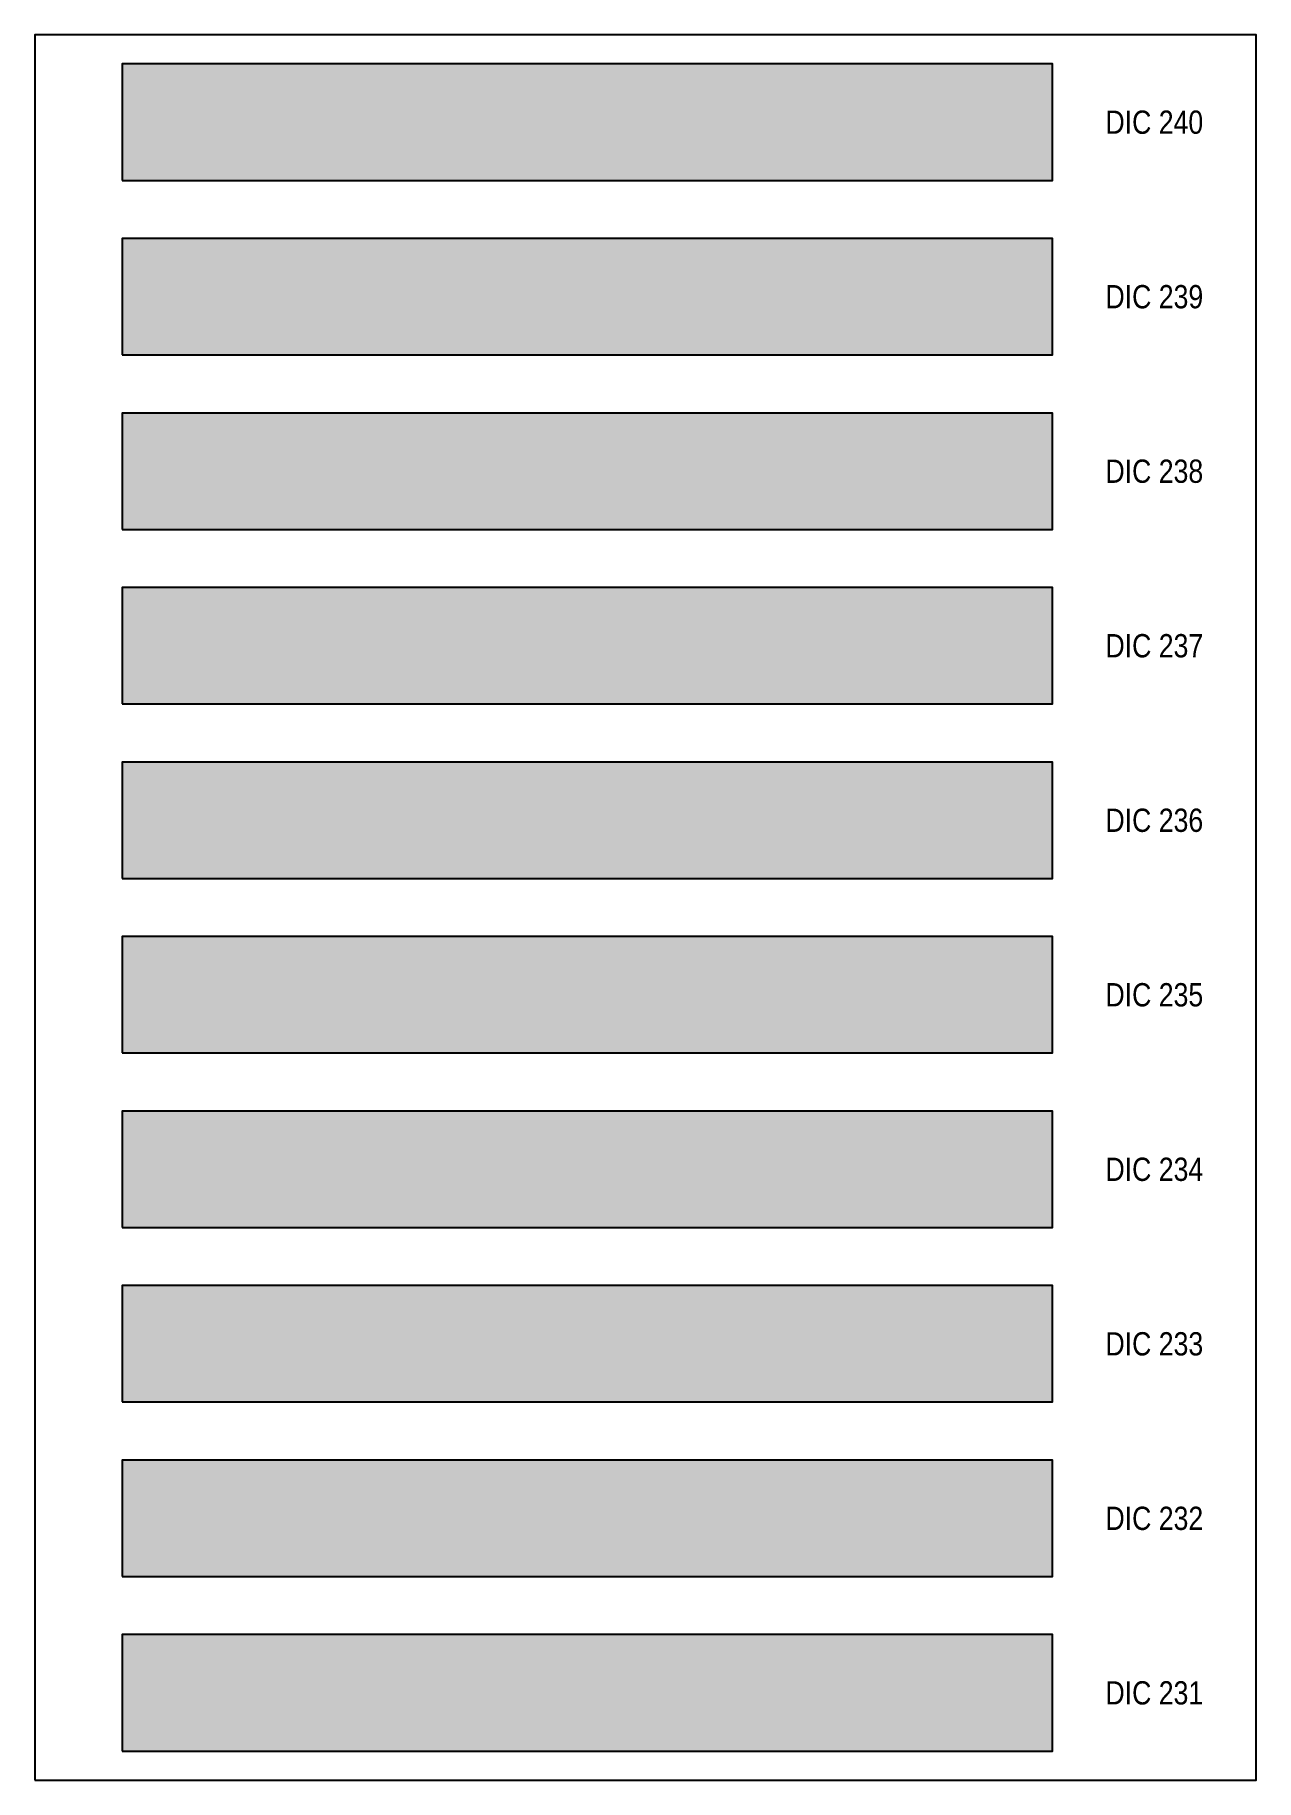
# Model space of a CAD drawing. Header units: millimetres. Extents: x -813692 to 807431, y 0 to 1813163.
# Drawn here: x 0 to 210, y 6900 to 7200 of the extents above; entities that cross this region are included whole.
import ezdxf
from ezdxf.enums import TextEntityAlignment as Align

# ---------------------------------------------------------------- set-up
doc = ezdxf.new("R2010")
doc.units = ezdxf.units.MM
doc.styles.get("Standard").update_dxf_attribs({"font": 'ARIALN.TTF'})

msp = doc.modelspace()

# ---------------------------------------------------------------- texts
at = {"layer": 'Defpoints', "color": 7, "ltscale": 100}
for s, p in [('DIC 240', (192.5, 7185)), ('DIC 240', (192.5, 7185)), ('DIC 239', (192.5, 7155)), ('DIC 239', (192.5, 7155)), ('DIC 238', (192.5, 7125)), ('DIC 238', (192.5, 7125)), ('DIC 237', (192.5, 7095)), ('DIC 237', (192.5, 7095)), ('DIC 236', (192.5, 7065)), ('DIC 236', (192.5, 7065)), ('DIC 235', (192.5, 7035)), ('DIC 235', (192.5, 7035)), ('DIC 234', (192.5, 7005)), ('DIC 234', (192.5, 7005)), ('DIC 233', (192.5, 6975)), ('DIC 233', (192.5, 6975)), ('DIC 232', (192.5, 6945)), ('DIC 232', (192.5, 6945)), ('DIC 231', (192.5, 6915)), ('DIC 231', (192.5, 6915))]:
    msp.add_text(s, height=4, dxfattribs=at).set_placement(p, align=Align.MIDDLE)

# ---------------------------------------------------------------- hatches: boundary and pattern name
at = {"layer": 'Defpoints', "ltscale": 100, "true_color": 0xaa731c}
msp.add_hatch(color=44, dxfattribs=at).paths.add_polyline_path([(15, 7175), (175, 7175), (175, 7195), (15, 7195)])
msp.add_hatch(color=44, dxfattribs=at).paths.add_polyline_path([(15, 7175), (175, 7175), (175, 7195), (15, 7195)])
at = {"layer": 'Defpoints', "ltscale": 100, "true_color": 0xa85f12}
msp.add_hatch(color=34, dxfattribs=at).paths.add_polyline_path([(15, 7145), (175, 7145), (175, 7165), (15, 7165)])
msp.add_hatch(color=34, dxfattribs=at).paths.add_polyline_path([(15, 7145), (175, 7145), (175, 7165), (15, 7165)])
at = {"layer": 'Defpoints', "ltscale": 100, "true_color": 0xac531b}
msp.add_hatch(color=34, dxfattribs=at).paths.add_polyline_path([(15, 7115), (175, 7115), (175, 7135), (15, 7135)])
msp.add_hatch(color=34, dxfattribs=at).paths.add_polyline_path([(15, 7115), (175, 7115), (175, 7135), (15, 7135)])
at = {"layer": 'Defpoints', "ltscale": 100, "true_color": 0xbd3f25}
msp.add_hatch(color=22, dxfattribs=at).paths.add_polyline_path([(15, 7085), (175, 7085), (175, 7105), (15, 7105)])
msp.add_hatch(color=22, dxfattribs=at).paths.add_polyline_path([(15, 7085), (175, 7085), (175, 7105), (15, 7105)])
at = {"layer": 'Defpoints', "ltscale": 100, "true_color": 0xac3230}
msp.add_hatch(color=15, dxfattribs=at).paths.add_polyline_path([(15, 7055), (175, 7055), (175, 7075), (15, 7075)])
msp.add_hatch(color=15, dxfattribs=at).paths.add_polyline_path([(15, 7055), (175, 7055), (175, 7075), (15, 7075)])
at = {"layer": 'Defpoints', "ltscale": 100, "true_color": 0xa61f2f}
msp.add_hatch(color=244, dxfattribs=at).paths.add_polyline_path([(15, 7025), (175, 7025), (175, 7045), (15, 7045)])
msp.add_hatch(color=244, dxfattribs=at).paths.add_polyline_path([(15, 7025), (175, 7025), (175, 7045), (15, 7045)])
at = {"layer": 'Defpoints', "ltscale": 100, "true_color": 0xa51d3c}
msp.add_hatch(color=234, dxfattribs=at).paths.add_polyline_path([(15, 6995), (175, 6995), (175, 7015), (15, 7015)])
msp.add_hatch(color=234, dxfattribs=at).paths.add_polyline_path([(15, 6995), (175, 6995), (175, 7015), (15, 7015)])
at = {"layer": 'Defpoints', "ltscale": 100, "true_color": 0x962c46}
msp.add_hatch(color=17, dxfattribs=at).paths.add_polyline_path([(15, 6965), (175, 6965), (175, 6985), (15, 6985)])
msp.add_hatch(color=17, dxfattribs=at).paths.add_polyline_path([(15, 6965), (175, 6965), (175, 6985), (15, 6985)])
at = {"layer": 'Defpoints', "ltscale": 100, "true_color": 0x971c47}
msp.add_hatch(color=234, dxfattribs=at).paths.add_polyline_path([(15, 6935), (175, 6935), (175, 6955), (15, 6955)])
msp.add_hatch(color=234, dxfattribs=at).paths.add_polyline_path([(15, 6935), (175, 6935), (175, 6955), (15, 6955)])
at = {"layer": 'Defpoints', "ltscale": 100, "true_color": 0x760b44}
msp.add_hatch(color=236, dxfattribs=at).paths.add_polyline_path([(15, 6905), (175, 6905), (175, 6925), (15, 6925)])
msp.add_hatch(color=236, dxfattribs=at).paths.add_polyline_path([(15, 6905), (175, 6905), (175, 6925), (15, 6925)])

# ---------------------------------------------------------------- linework, layer by layer
at = {"layer": 'Defpoints', "color": 7, "ltscale": 100}
msp.add_lwpolyline([(0, 6900), (210, 6900), (210, 7200), (0, 7200)], close=True, dxfattribs=at)
msp.add_lwpolyline([(0, 6900), (210, 6900), (210, 7200), (0, 7200)], close=True, dxfattribs=at)
at = {"layer": 'Defpoints', "color": 44, "ltscale": 100, "true_color": 0xaa731c}
msp.add_lwpolyline([(15, 7175), (175, 7175), (175, 7195), (15, 7195)], close=True, dxfattribs=at)
msp.add_lwpolyline([(15, 7175), (175, 7175), (175, 7195), (15, 7195)], close=True, dxfattribs=at)
at = {"layer": 'Defpoints', "color": 34, "ltscale": 100, "true_color": 0xa85f12}
msp.add_lwpolyline([(15, 7145), (175, 7145), (175, 7165), (15, 7165)], close=True, dxfattribs=at)
msp.add_lwpolyline([(15, 7145), (175, 7145), (175, 7165), (15, 7165)], close=True, dxfattribs=at)
at = {"layer": 'Defpoints', "color": 34, "ltscale": 100, "true_color": 0xac531b}
msp.add_lwpolyline([(15, 7115), (175, 7115), (175, 7135), (15, 7135)], close=True, dxfattribs=at)
msp.add_lwpolyline([(15, 7115), (175, 7115), (175, 7135), (15, 7135)], close=True, dxfattribs=at)
at = {"layer": 'Defpoints', "color": 22, "ltscale": 100, "true_color": 0xbd3f25}
msp.add_lwpolyline([(15, 7085), (175, 7085), (175, 7105), (15, 7105)], close=True, dxfattribs=at)
msp.add_lwpolyline([(15, 7085), (175, 7085), (175, 7105), (15, 7105)], close=True, dxfattribs=at)
at = {"layer": 'Defpoints', "color": 15, "ltscale": 100, "true_color": 0xac3230}
msp.add_lwpolyline([(15, 7055), (175, 7055), (175, 7075), (15, 7075)], close=True, dxfattribs=at)
msp.add_lwpolyline([(15, 7055), (175, 7055), (175, 7075), (15, 7075)], close=True, dxfattribs=at)
at = {"layer": 'Defpoints', "color": 244, "ltscale": 100, "true_color": 0xa61f2f}
msp.add_lwpolyline([(15, 7025), (175, 7025), (175, 7045), (15, 7045)], close=True, dxfattribs=at)
msp.add_lwpolyline([(15, 7025), (175, 7025), (175, 7045), (15, 7045)], close=True, dxfattribs=at)
at = {"layer": 'Defpoints', "color": 234, "ltscale": 100, "true_color": 0xa51d3c}
msp.add_lwpolyline([(15, 6995), (175, 6995), (175, 7015), (15, 7015)], close=True, dxfattribs=at)
msp.add_lwpolyline([(15, 6995), (175, 6995), (175, 7015), (15, 7015)], close=True, dxfattribs=at)
at = {"layer": 'Defpoints', "color": 17, "ltscale": 100, "true_color": 0x962c46}
msp.add_lwpolyline([(15, 6965), (175, 6965), (175, 6985), (15, 6985)], close=True, dxfattribs=at)
msp.add_lwpolyline([(15, 6965), (175, 6965), (175, 6985), (15, 6985)], close=True, dxfattribs=at)
at = {"layer": 'Defpoints', "color": 234, "ltscale": 100, "true_color": 0x971c47}
msp.add_lwpolyline([(15, 6935), (175, 6935), (175, 6955), (15, 6955)], close=True, dxfattribs=at)
msp.add_lwpolyline([(15, 6935), (175, 6935), (175, 6955), (15, 6955)], close=True, dxfattribs=at)
at = {"layer": 'Defpoints', "color": 236, "ltscale": 100, "true_color": 0x760b44}
msp.add_lwpolyline([(15, 6905), (175, 6905), (175, 6925), (15, 6925)], close=True, dxfattribs=at)
msp.add_lwpolyline([(15, 6905), (175, 6905), (175, 6925), (15, 6925)], close=True, dxfattribs=at)

msp.set_redraw_order([(e.dxf.handle, doc.entitydb.next_handle()) for e in msp.query("TEXT MTEXT ATTDEF DIMENSION ARC_DIMENSION")])  # texts and dimensions are drawn at this point

doc.saveas('drawing.dxf')
